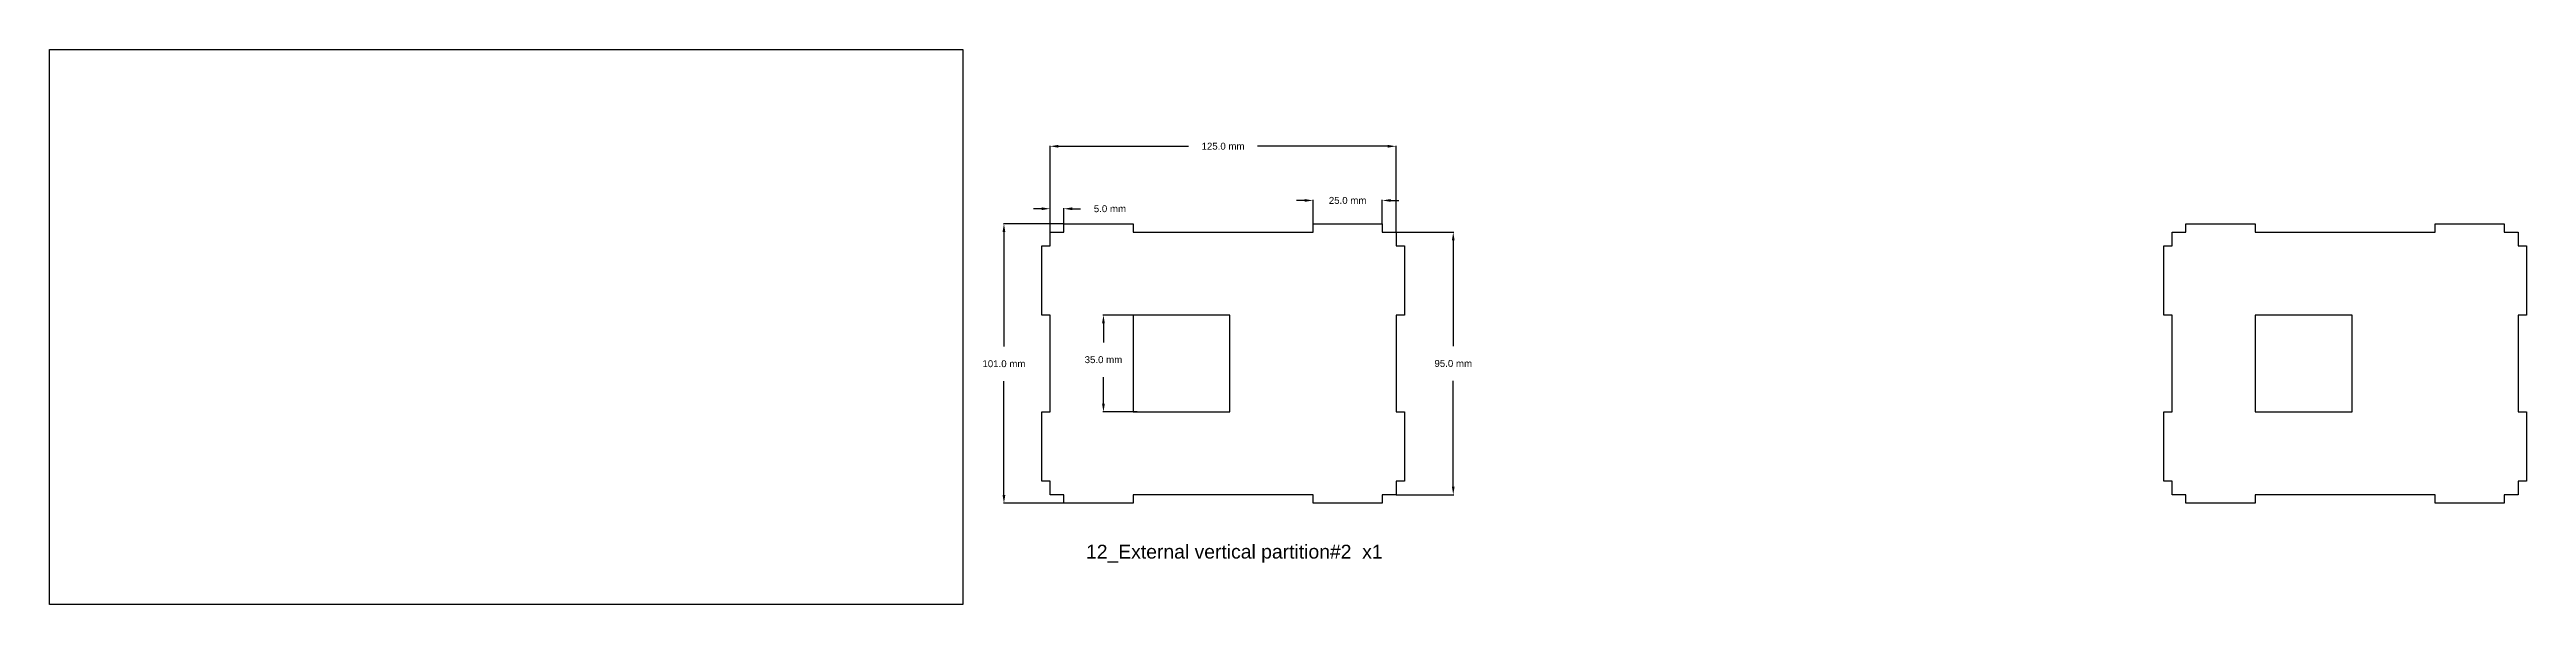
# Model space of a CAD drawing. Header units: millimetres. Extents: x 2079746 to 2081290, y 146816 to 151031.
# Drawn here: x 2079820 to 2080714, y 147819 to 148019 of the extents above; entities that cross this region are included whole.
import ezdxf

# ---------------------------------------------------------------- set-up
doc = ezdxf.new("R2010")
doc.units = ezdxf.units.MM
doc.header["$MEASUREMENT"] = 0
doc.layers.add('2.0_Components + Annotation', color=7, linetype='Continuous')
doc.layers.add('2.1_Components', color=7, linetype='Continuous')
doc.styles.get("Standard").update_dxf_attribs({"font": 'arial.ttf'})
doc.dimstyles.get("Standard").update_dxf_attribs({"dimtxt": 0.18, "dimasz": 0.18, "dimexe": 0.18, "dimexo": 0.0625, "dimgap": 0.09, "dimtad": 0, "dimtih": 1, "dimtoh": 1, "dimdec": 4, "dimzin": 0, "dimdsep": 46, "dimtxsty": 'Standard', "dimcen": 0.09, "dimadec": 0, "dimazin": 0, "dimtfac": 1, "dimtdec": 4, "dimtofl": 0, "dimtmove": 0, "dimatfit": 3, "dimfxl": 0, "dimtolj": 1, "dimtzin": 0, "dimarcsym": 0})
picture_1 = doc.add_image_def('image15.jpg', size_in_pixel=(1247, 758))

msp = doc.modelspace()

# ---------------------------------------------------------------- texts
at = {"layer": '2.0_Components + Annotation', "color": 0, "insert": (2080194, 147840.39), "char_height": 5, "attachment_point": 1}
msp.add_mtext_dynamic_manual_height_columns('{\\C256;12_External vertical partition#2  x1  }', width=109.7056, gutter_width=301.89, heights=[4.98], dxfattribs=at)

# ---------------------------------------------------------------- blocks, each defined once
blk = doc.blocks.new('*D61')
at = {"layer": '2.0_Components + Annotation', "color": 0, "lineweight": -2}
for p, q in [((2080181, 147953.45), (2080181, 147984.57)), ((2080184, 147984.39), (2080231.04, 147984.39)), ((2080303, 147984.39), (2080255.96, 147984.39)), ((2080306, 147953.45), (2080306, 147984.57))]:
    blk.add_line(p, q, dxfattribs=at)
at = {"layer": '2.0_Components + Annotation', "color": 0}
for points in [[(2080184, 147984.89), (2080184, 147983.89), (2080181, 147984.39)], [(2080303, 147984.89), (2080303, 147983.89), (2080306, 147984.39)]]:
    blk.add_solid(points, dxfattribs=at)
at = {"layer": 'Defpoints', "color": 0}
for p in [(2080181, 147984.39), (2080181, 147953.39), (2080306, 147953.39)]:
    blk.add_point(p, dxfattribs=at)
at = {"layer": '2.0_Components + Annotation', "color": 0, "insert": (2080243.5, 147984.39), "char_height": 2.5, "attachment_point": 5}
blk.add_mtext('\\A1;125.0 mm', dxfattribs=at)
blk = doc.blocks.new('*D62')
at = {"layer": '2.0_Components + Annotation', "color": 0, "lineweight": -2}
for p, q in [((2080185.94, 147956.39), (2080164.17, 147956.39)), ((2080164.35, 147953.39), (2080164.35, 147912.07)), ((2080164.35, 147858.39), (2080164.35, 147899.52)), ((2080185.94, 147855.39), (2080164.17, 147855.39))]:
    blk.add_line(p, q, dxfattribs=at)
at = {"layer": '2.0_Components + Annotation', "color": 0}
for points in [[(2080163.85, 147953.39), (2080164.85, 147953.39), (2080164.35, 147956.39)], [(2080163.85, 147858.39), (2080164.85, 147858.39), (2080164.35, 147855.39)]]:
    blk.add_solid(points, dxfattribs=at)
at = {"layer": 'Defpoints', "color": 0}
for p in [(2080186, 147956.39), (2080164.35, 147855.39), (2080186, 147855.39)]:
    blk.add_point(p, dxfattribs=at)
at = {"layer": '2.0_Components + Annotation', "color": 0, "insert": (2080164.35, 147905.79), "char_height": 2.5, "attachment_point": 5}
blk.add_mtext('\\A1;101.0 mm', dxfattribs=at)
blk = doc.blocks.new('*D63')
at = {"layer": '2.0_Components + Annotation', "color": 0, "lineweight": -2}
for p, q in [((2080178, 147961.81), (2080175, 147961.81)), ((2080181, 147953.45), (2080181, 147961.99)), ((2080186, 147953.45), (2080186, 147961.99)), ((2080189, 147961.81), (2080192, 147961.81))]:
    blk.add_line(p, q, dxfattribs=at)
at = {"layer": '2.0_Components + Annotation', "color": 0}
for points in [[(2080178, 147962.31), (2080178, 147961.31), (2080181, 147961.81)], [(2080189, 147962.31), (2080189, 147961.31), (2080186, 147961.81)]]:
    blk.add_solid(points, dxfattribs=at)
at = {"layer": 'Defpoints', "color": 0}
for p in [(2080186, 147961.81), (2080181, 147953.39), (2080186, 147953.39)]:
    blk.add_point(p, dxfattribs=at)
at = {"layer": '2.0_Components + Annotation', "color": 0, "insert": (2080202.64, 147961.81), "char_height": 2.5, "attachment_point": 5}
blk.add_mtext('\\A1;5.0 mm', dxfattribs=at)
blk = doc.blocks.new('*D64')
at = {"layer": '2.0_Components + Annotation', "color": 0, "lineweight": -2}
for p, q in [((2080273, 147964.81), (2080270, 147964.81)), ((2080276, 147956.45), (2080276, 147964.99)), ((2080301, 147956.45), (2080301, 147964.99)), ((2080304, 147964.81), (2080307, 147964.81))]:
    blk.add_line(p, q, dxfattribs=at)
at = {"layer": '2.0_Components + Annotation', "color": 0}
for points in [[(2080273, 147965.31), (2080273, 147964.31), (2080276, 147964.81)], [(2080304, 147965.31), (2080304, 147964.31), (2080301, 147964.81)]]:
    blk.add_solid(points, dxfattribs=at)
at = {"layer": 'Defpoints', "color": 0}
for p in [(2080301, 147964.81), (2080276, 147956.39), (2080301, 147956.39)]:
    blk.add_point(p, dxfattribs=at)
at = {"layer": '2.0_Components + Annotation', "color": 0, "insert": (2080288.5, 147964.81), "char_height": 2.5, "attachment_point": 5}
blk.add_mtext('\\A1;25.0 mm', dxfattribs=at)
blk = doc.blocks.new('*D65')
at = {"layer": '2.0_Components + Annotation', "color": 0, "lineweight": -2}
for p, q in [((2080212.52, 147923.39), (2080200.11, 147923.39)), ((2080200.29, 147920.39), (2080200.29, 147913.53)), ((2080200.29, 147891.39), (2080200.29, 147900.97)), ((2080212.52, 147888.39), (2080200.11, 147888.39))]:
    blk.add_line(p, q, dxfattribs=at)
at = {"layer": '2.0_Components + Annotation', "color": 0}
for points in [[(2080199.79, 147920.39), (2080200.79, 147920.39), (2080200.29, 147923.39)], [(2080199.79, 147891.39), (2080200.79, 147891.39), (2080200.29, 147888.39)]]:
    blk.add_solid(points, dxfattribs=at)
at = {"layer": 'Defpoints', "color": 0}
for p in [(2080212.59, 147923.39), (2080200.29, 147888.39), (2080212.59, 147888.39)]:
    blk.add_point(p, dxfattribs=at)
at = {"layer": '2.0_Components + Annotation', "color": 0, "insert": (2080200.29, 147907.25), "char_height": 2.5, "attachment_point": 5}
blk.add_mtext('\\A1;35.0 mm', dxfattribs=at)
blk = doc.blocks.new('*D66')
at = {"layer": '2.0_Components + Annotation', "color": 0, "lineweight": -2}
for p, q in [((2080306.06, 147953.39), (2080326.84, 147953.39)), ((2080326.66, 147950.39), (2080326.66, 147912.17)), ((2080326.66, 147861.39), (2080326.66, 147899.61)), ((2080306.06, 147858.39), (2080326.84, 147858.39))]:
    blk.add_line(p, q, dxfattribs=at)
at = {"layer": '2.0_Components + Annotation', "color": 0}
for points in [[(2080326.16, 147950.39), (2080327.16, 147950.39), (2080326.66, 147953.39)], [(2080326.16, 147861.39), (2080327.16, 147861.39), (2080326.66, 147858.39)]]:
    blk.add_solid(points, dxfattribs=at)
at = {"layer": 'Defpoints', "color": 0}
for p in [(2080306, 147953.39), (2080306, 147858.39), (2080326.66, 147858.39)]:
    blk.add_point(p, dxfattribs=at)
at = {"layer": '2.0_Components + Annotation', "color": 0, "insert": (2080326.66, 147905.89), "char_height": 2.5, "attachment_point": 5}
blk.add_mtext('\\A1;95.0 mm', dxfattribs=at)

# ---------------------------------------------------------------- dimensions: what is measured, and where the dimension line sits
at = {"layer": '2.0_Components + Annotation', "color": 0}
for base, p1, p2, picture, middle in [((2080181, 147984.39), (2080306, 147953.39), (2080181, 147953.39), '*D61', (2080243.5, 147984.39)), ((2080186, 147961.81), (2080181, 147953.39), (2080186, 147953.39), '*D63', (2080202.64, 147961.81))]:
    dim = msp.add_linear_dim(base=base, p1=p1, p2=p2, dimstyle='Standard', override={"dimtxt": 2.5, "dimasz": 3, "dimgap": 5, "dimdec": 1, "dimpost": ' mm'}, dxfattribs=at)
    dim.commit()
    dim.dimension.update_dxf_attribs({"geometry": picture, "text_midpoint": middle})
dim = msp.add_linear_dim(base=(2080301, 147964.81), p1=(2080276, 147956.39), p2=(2080301, 147956.39), dimstyle='Standard', override={"dimtxt": 2.5, "dimasz": 3, "dimgap": 5, "dimdec": 1, "dimpost": ' mm'}, dxfattribs=at)
dim.commit()
dim.dimension.update_dxf_attribs({"geometry": '*D64', "text_midpoint": (2080288.5, 147964.81), "dimtype": 160})
for base, p1, p2, picture, middle in [((2080164.35, 147855.39), (2080186, 147956.39), (2080186, 147855.39), '*D62', (2080164.35, 147905.79)), ((2080200.29, 147888.39), (2080212.59, 147923.39), (2080212.59, 147888.39), '*D65', (2080200.29, 147907.25))]:
    dim = msp.add_linear_dim(base=base, p1=p1, p2=p2, angle=90, dimstyle='Standard', override={"dimtxt": 2.5, "dimasz": 3, "dimgap": 5, "dimdec": 1, "dimpost": ' mm'}, dxfattribs=at)
    dim.commit()
    dim.dimension.update_dxf_attribs({"geometry": picture, "text_midpoint": middle, "dimtype": 160})
dim = msp.add_linear_dim(base=(2080326.66, 147858.39), p1=(2080306, 147953.39), p2=(2080306, 147858.39), angle=90, dimstyle='Standard', override={"dimtxt": 2.5, "dimasz": 3, "dimgap": 5, "dimdec": 1, "dimpost": ' mm'}, dxfattribs=at)
dim.commit()
dim.dimension.update_dxf_attribs({"geometry": '*D66', "text_midpoint": (2080326.66, 147905.89)})

# ---------------------------------------------------------------- linework, layer by layer
at = {"layer": '2.0_Components + Annotation', "color": 0}
for points in [[(2080211, 147888.39), (2080246, 147888.39), (2080246, 147923.39), (2080211, 147923.39)], [(2080616.36, 147888.39), (2080651.36, 147888.39), (2080651.36, 147923.39), (2080616.36, 147923.39)]]:
    msp.add_lwpolyline(points, close=True, dxfattribs=at)
at = {"layer": '2.1_Components', "color": 0}
for points in [[(2080181, 147953.39), (2080186, 147953.39), (2080186, 147956.39), (2080211, 147956.39), (2080211, 147953.39), (2080276, 147953.39), (2080276, 147956.39), (2080301, 147956.39), (2080301, 147953.39), (2080306, 147953.39), (2080306, 147948.39), (2080309, 147948.39), (2080309, 147923.39), (2080306, 147923.39), (2080306, 147888.39), (2080309, 147888.39), (2080309, 147863.39), (2080306, 147863.39), (2080306, 147858.39), (2080301, 147858.39), (2080301, 147855.39), (2080276, 147855.39), (2080276, 147858.39), (2080211, 147858.39), (2080211, 147855.39), (2080186, 147855.39), (2080186, 147858.39), (2080181, 147858.39), (2080181, 147863.39), (2080178, 147863.39), (2080178, 147888.39), (2080181, 147888.39), (2080181, 147923.39), (2080178, 147923.39), (2080178, 147948.39), (2080181, 147948.39)], [(2080586.36, 147953.39), (2080591.36, 147953.39), (2080591.36, 147956.39), (2080616.36, 147956.39), (2080616.36, 147953.39), (2080681.36, 147953.39), (2080681.36, 147956.39), (2080706.36, 147956.39), (2080706.36, 147953.39), (2080711.36, 147953.39), (2080711.36, 147948.39), (2080714.36, 147948.39), (2080714.36, 147923.39), (2080711.36, 147923.39), (2080711.36, 147888.39), (2080714.36, 147888.39), (2080714.36, 147863.39), (2080711.36, 147863.39), (2080711.36, 147858.39), (2080706.36, 147858.39), (2080706.36, 147855.39), (2080681.36, 147855.39), (2080681.36, 147858.39), (2080616.36, 147858.39), (2080616.36, 147855.39), (2080591.36, 147855.39), (2080591.36, 147858.39), (2080586.36, 147858.39), (2080586.36, 147863.39), (2080583.36, 147863.39), (2080583.36, 147888.39), (2080586.36, 147888.39), (2080586.36, 147923.39), (2080583.36, 147923.39), (2080583.36, 147948.39), (2080586.36, 147948.39)]]:
    msp.add_lwpolyline(points, close=True, dxfattribs=at)

msp.set_redraw_order([(e.dxf.handle, doc.entitydb.next_handle()) for e in msp.query("TEXT MTEXT ATTDEF DIMENSION ARC_DIMENSION")])  # texts and dimensions are drawn at this point

# ---------------------------------------------------------------- pictures from other files: only their frames are drawn
at = {"layer": '2.1_Components'}
image = msp.add_image(picture_1, insert=(2079819.56, 147818.8), size_in_units=(329.94, 200.55), dxfattribs=at)
image.dxf.flags = 7

doc.saveas('drawing.dxf')
